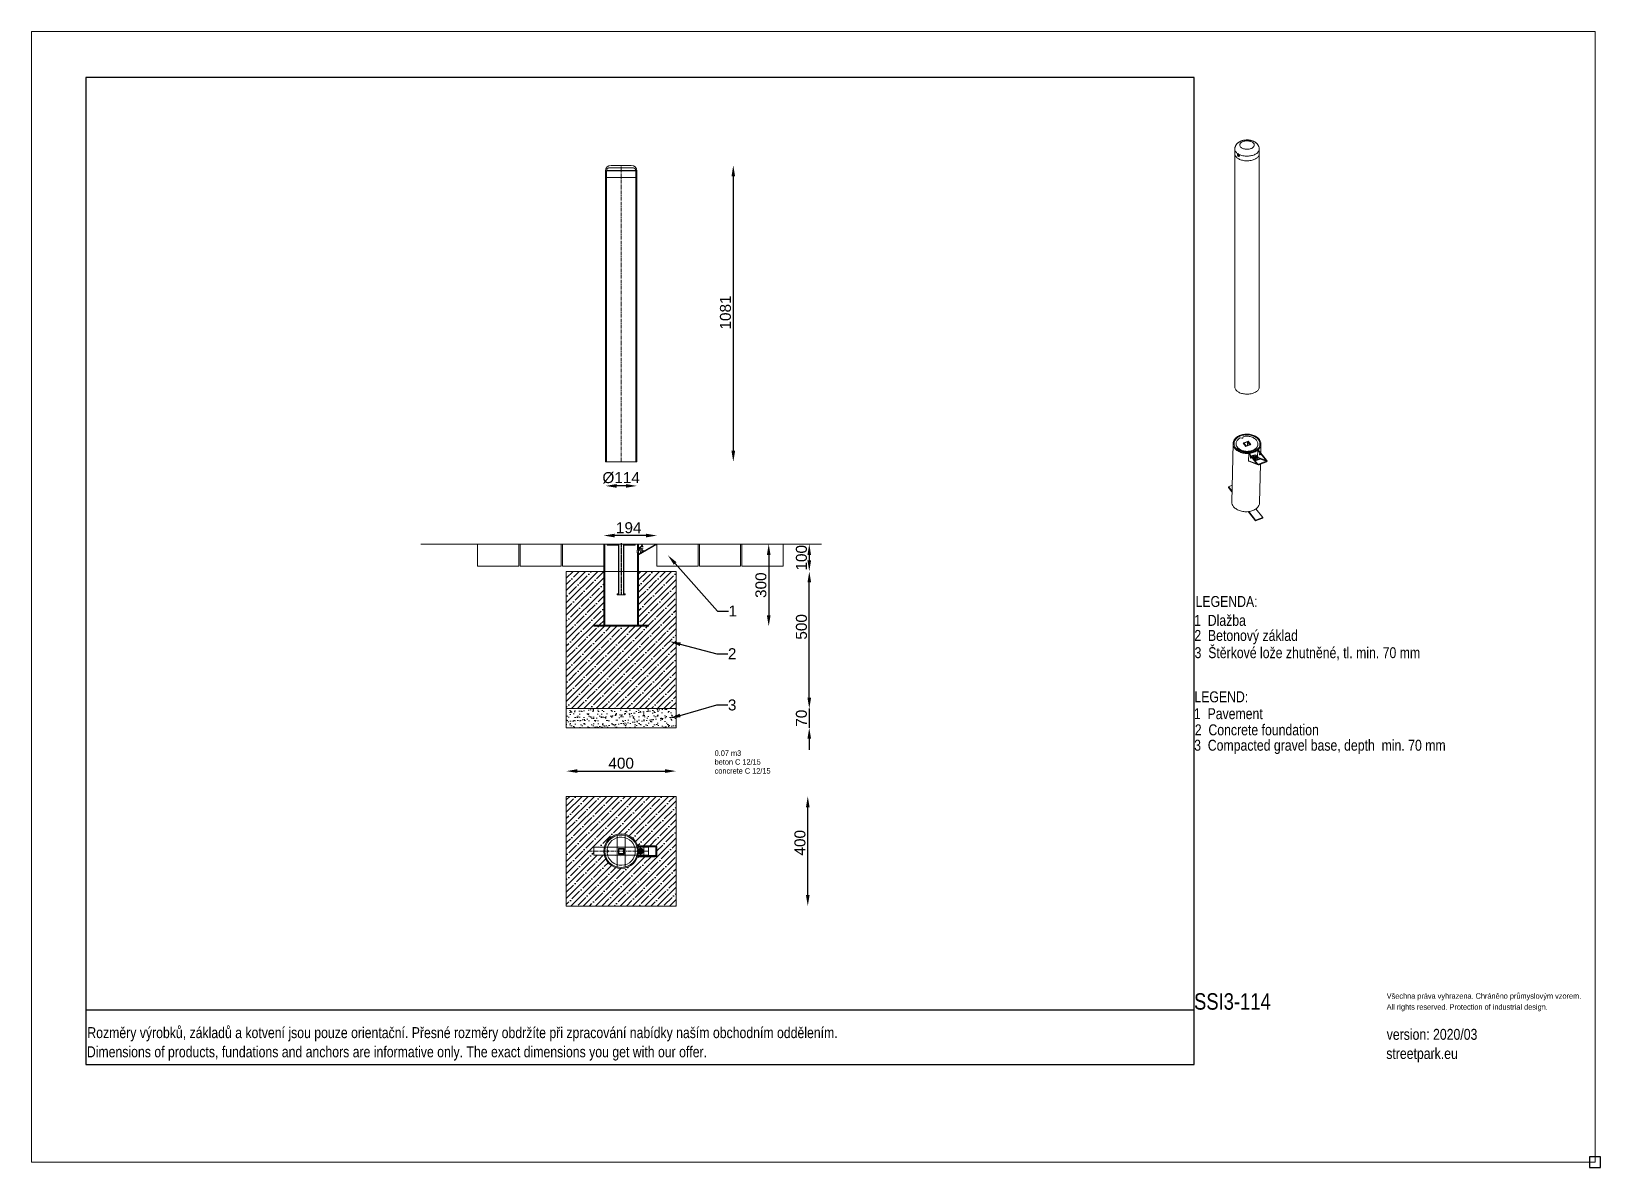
# Model space of a CAD drawing. Header units: millimetres. Extents: x 0 to 5720, y -20 to 4123.
import ezdxf
from ezdxf import colors
from ezdxf.entities.mleader import LeaderData, LeaderLine
from ezdxf.math import Vec2, Vec3

# ---------------------------------------------------------------- set-up
doc = ezdxf.new("R2010")
doc.units = ezdxf.units.MM
for name, pattern in [('CENTER2', [1.125, 0.75, -0.125, 0.125, -0.125]), ('CENTERX2', [20.32, 12.7, -2.54, 2.54, -2.54]), ('HIDDEN', [1.905, 1.27, -0.635]), ('INCONTINUOUS', [200000.001, 200000, -0.001])]:
    doc.linetypes.add(name, pattern=pattern)
for name, color, linetype in [('FORMAT', 7, 'Continuous'), ('KOTY', 3, 'INCONTINUOUS'), ('OBRYSOVA', 7, 'Continuous'), ('POSTAVY ATD', 8, 'Continuous'), ('SRAFY', 30, 'Continuous'), ('TABULKA', 9, 'Continuous')]:
    doc.layers.add(name, color=color, linetype=linetype)
doc.layers.add('Nekreslit', color=6, linetype='Continuous', plot=False)
doc.styles.add('SEACAD_Arial', font='arial.ttf', dxfattribs={"width": 0.8})
doc.styles.get("Standard").update_dxf_attribs({"font": 'arial.ttf'})
doc.dimstyles.new('PROFI_CSN', dxfattribs={"dimscale": 0, "dimtxt": 3.5, "dimasz": 3, "dimexe": 1, "dimexo": 0, "dimgap": 1.5, "dimtad": 1, "dimlfac": -1, "dimdsep": 46, "dimtxsty": 'Standard', "dimcen": 0, "dimdle": 1, "dimclrd": 256, "dimclre": 256, "dimclrt": 256, "dimadec": 0, "dimazin": 0, "dimtfac": 0.6, "dimtmove": 0, "dimatfit": 1, "dimfxl": 1, "dimtolj": 1, "dimarcsym": 0})

msp = doc.modelspace()

# ---------------------------------------------------------------- texts
at = {"style": 'SEACAD_Arial', "width": 0.8}
for s, height, p in [('LEGENDA:', 40, (4243.6, 2024.4)), ('1  Dlažba', 40, (4238.2, 1955.5)), ('2  Betonový základ', 40, (4239, 1900.5)), ('3  Štěrkové lože zhutněné, tl. min. 70 mm', 40, (4239.9, 1837.7)), ('LEGEND:', 40, (4239.2, 1676.7)), ('1  Pavement', 40, (4237.5, 1615.3)), ('2  Concrete foundation', 40, (4240.7, 1556.3)), ('0.07 m3', 20, (2490.4, 1481.4)), ('3  Compacted gravel base, depth  min. 70 mm', 40, (4238.4, 1500.2)), ('concrete C 12/15', 20, (2490.4, 1416.6)), ('beton C 12/15', 20, (2490.4, 1449.2)), ('SSI3-114 ', 60, (4238, 555.8)), ('Všechna práva vyhrazena. Chráněno průmyslovým vzorem.', 20, (4940.3, 595.8)), ('All rights reserved. Protection of industrial design.', 20, (4940.3, 555.8)), ('Rozměry výrobků, základů a kotvení jsou pouze orientační. Přesné rozměry obdržíte při zpracování nabídky naším obchodním oddělením.', 39.9982, (203.5, 452.1)), ('version: 2020/03', 40, (4940.3, 445.9)), ('Dimensions of products, fundations and anchors are informative only. The exact dimensions you get with our offer.', 39.9982, (201.8, 382.2)), ('streetpark.eu', 40, (4938.7, 376.1))]:
    msp.add_text(s, height=height, dxfattribs=at).set_placement(p)

# ---------------------------------------------------------------- blocks, each defined once
blk = doc.blocks.new('*D51')
at = {"layer": 'DEFPOINTS', "color": 0, "transparency": 16777216}
for p in [(1949.6, 1583.7), (2349.6, 1583.7), (2349.6, 1425.9)]:
    blk.add_point(p, dxfattribs=at)
at = {"layer": 'KOTY', "color": 7, "lineweight": -2, "transparency": 16777216}
blk.add_line((1989.6, 1425.9), (2309.6, 1425.9), dxfattribs=at)
at = {"layer": 'KOTY', "color": 7, "transparency": 16777216}
for points in [[(1989.6, 1432.6), (1989.6, 1419.3), (1949.6, 1425.9)], [(2309.6, 1432.6), (2309.6, 1419.3), (2349.6, 1425.9)]]:
    blk.add_solid(points, dxfattribs=at)
at = {"layer": 'KOTY', "color": 7, "lineweight": 15, "transparency": 16777216, "insert": (2149.6, 1454.4), "char_height": 40, "attachment_point": 5}
blk.add_mtext('\\A1;400', dxfattribs=at)
blk = doc.blocks.new('*D52')
at = {"layer": 'DEFPOINTS', "color": 0, "transparency": 16777216}
for p in [(2349.6, 2153.7), (2835.4, 2153.7), (2349.6, 1653.7)]:
    blk.add_point(p, dxfattribs=at)
at = {"layer": 'KOTY', "color": 7, "lineweight": -2, "transparency": 16777216}
blk.add_line((2835.4, 1693.7), (2835.4, 2113.7), dxfattribs=at)
at = {"layer": 'KOTY', "color": 7, "transparency": 16777216}
for points in [[(2828.7, 2113.7), (2842, 2113.7), (2835.4, 2153.7)], [(2828.7, 1693.7), (2842, 1693.7), (2835.4, 1653.7)]]:
    blk.add_solid(points, dxfattribs=at)
at = {"layer": 'KOTY', "color": 7, "lineweight": 15, "transparency": 16777216, "insert": (2806.9, 1951.8), "char_height": 40, "attachment_point": 5, "rotation": 90}
blk.add_mtext('\\A1;500', dxfattribs=at)
blk = doc.blocks.new('*D53')
at = {"layer": 'DEFPOINTS', "color": 0, "transparency": 16777216}
for p in [(2349.6, 1653.7), (2349.6, 1583.7), (2835.3, 1583.7)]:
    blk.add_point(p, dxfattribs=at)
at = {"layer": 'KOTY', "color": 7, "lineweight": -2, "transparency": 16777216}
for p, q in [((2835.3, 1693.7), (2835.3, 1733.7)), ((2835.3, 1653.7), (2835.3, 1583.7)), ((2835.3, 1543.7), (2835.3, 1503.7))]:
    blk.add_line(p, q, dxfattribs=at)
at = {"layer": 'KOTY', "color": 7, "transparency": 16777216}
for points in [[(2828.6, 1693.7), (2841.9, 1693.7), (2835.3, 1653.7)], [(2828.6, 1543.7), (2841.9, 1543.7), (2835.3, 1583.7)]]:
    blk.add_solid(points, dxfattribs=at)
at = {"layer": 'KOTY', "color": 7, "lineweight": 15, "transparency": 16777216, "insert": (2806.8, 1618.7), "char_height": 40, "attachment_point": 5, "rotation": 90}
blk.add_mtext('\\A1;70', dxfattribs=at)
blk = doc.blocks.new('*D54')
at = {"layer": 'DEFPOINTS', "color": 0, "transparency": 16777216}
for p in [(2149.6, 3634.8), (2206.6, 2553.8), (2558.3, 2553.8)]:
    blk.add_point(p, dxfattribs=at)
at = {"layer": 'KOTY', "color": 7, "lineweight": -2, "transparency": 16777216}
blk.add_line((2558.3, 3594.8), (2558.3, 2593.8), dxfattribs=at)
at = {"layer": 'KOTY', "color": 7, "transparency": 16777216}
for points in [[(2551.7, 3594.8), (2565, 3594.8), (2558.3, 3634.8)], [(2551.7, 2593.8), (2565, 2593.8), (2558.3, 2553.8)]]:
    blk.add_solid(points, dxfattribs=at)
at = {"layer": 'KOTY', "color": 7, "lineweight": 15, "transparency": 16777216, "insert": (2529.9, 3098.2), "char_height": 40, "attachment_point": 5, "rotation": 90}
blk.add_mtext('\\A1;1081', dxfattribs=at)
blk = doc.blocks.new('*D55')
at = {"layer": 'DEFPOINTS', "color": 0, "transparency": 16777216}
for p in [(2086.1, 2284.8), (2086.1, 2253.8), (2279.8, 2253.8)]:
    blk.add_point(p, dxfattribs=at)
at = {"layer": 'KOTY', "color": 7, "lineweight": -2, "transparency": 16777216}
blk.add_line((2239.8, 2284.8), (2126.1, 2284.8), dxfattribs=at)
at = {"layer": 'KOTY', "color": 7, "transparency": 16777216}
for points in [[(2126.1, 2291.5), (2126.1, 2278.1), (2086.1, 2284.8)], [(2239.8, 2291.5), (2239.8, 2278.1), (2279.8, 2284.8)]]:
    blk.add_solid(points, dxfattribs=at)
at = {"layer": 'KOTY', "color": 7, "lineweight": 15, "transparency": 16777216, "insert": (2177, 2313.2), "char_height": 40, "attachment_point": 5}
blk.add_mtext('\\A1;194', dxfattribs=at)
blk = doc.blocks.new('*D56')
at = {"layer": 'DEFPOINTS', "color": 0, "transparency": 16777216}
for p in [(2349.6, 1333.7), (2829.9, 1333.7), (2349.6, 933.7)]:
    blk.add_point(p, dxfattribs=at)
at = {"layer": 'KOTY', "color": 7, "lineweight": -2, "transparency": 16777216}
blk.add_line((2829.9, 973.7), (2829.9, 1293.7), dxfattribs=at)
at = {"layer": 'KOTY', "color": 7, "transparency": 16777216}
for points in [[(2823.2, 1293.7), (2836.5, 1293.7), (2829.9, 1333.7)], [(2823.2, 973.7), (2836.5, 973.7), (2829.9, 933.7)]]:
    blk.add_solid(points, dxfattribs=at)
at = {"layer": 'KOTY', "color": 7, "lineweight": 15, "transparency": 16777216, "insert": (2801.4, 1164.5), "char_height": 40, "attachment_point": 5, "rotation": 90}
blk.add_mtext('\\A1;400', dxfattribs=at)
blk = doc.blocks.new('SW_CENTERMARKSYMBOL_0')
at = {"layer": 'FORMAT', "color": 0}
for p, q in [((-1.7, 0), (-1.8, 0)), ((0, 0), (-0.8, 0)), ((0, 1.7), (0, 1.8)), ((0, 0), (0, 0.8)), ((0, 0), (0, -0.8)), ((0, 0), (0.8, 0)), ((1.7, 0), (1.8, 0)), ((0, -1.7), (0, -1.8))]:
    blk.add_line(p, q, dxfattribs=at)
blk = doc.blocks.new('*U50')
at = {"color": 0, "linetype": 'CENTER2', "transparency": 16777216}
blk.add_line((0, 159.9), (0, -27.9), dxfattribs=at)
blk = doc.blocks.new('*D57')
at = {"layer": 'DEFPOINTS', "color": 0, "transparency": 16777216}
for p in [(2280.5, 2253.7), (2349.6, 2154), (2835.3, 2154)]:
    blk.add_point(p, dxfattribs=at)
at = {"layer": 'KOTY', "color": 7, "lineweight": -2, "transparency": 16777216}
blk.add_line((2835.3, 2213.7), (2835.3, 2194), dxfattribs=at)
at = {"layer": 'KOTY', "color": 7, "transparency": 16777216}
for points in [[(2828.6, 2213.7), (2841.9, 2213.7), (2835.3, 2253.7)], [(2828.6, 2194), (2841.9, 2194), (2835.3, 2154)]]:
    blk.add_solid(points, dxfattribs=at)
at = {"layer": 'KOTY', "color": 7, "lineweight": 15, "transparency": 16777216, "insert": (2806.8, 2203.8), "char_height": 40, "attachment_point": 5, "rotation": 90}
blk.add_mtext('\\A1;100', dxfattribs=at)
blk = doc.blocks.new('*D58')
at = {"layer": 'DEFPOINTS', "color": 0, "transparency": 16777216}
for p in [(2092.6, 2553.8), (2206.6, 2553.8), (2092.6, 2465.8)]:
    blk.add_point(p, dxfattribs=at)
at = {"layer": 'KOTY', "color": 7, "lineweight": -2, "transparency": 16777216}
blk.add_line((2166.6, 2465.8), (2132.6, 2465.8), dxfattribs=at)
at = {"layer": 'KOTY', "color": 7, "transparency": 16777216}
for points in [[(2132.6, 2472.5), (2132.6, 2459.2), (2092.6, 2465.8)], [(2166.6, 2472.5), (2166.6, 2459.2), (2206.6, 2465.8)]]:
    blk.add_solid(points, dxfattribs=at)
at = {"layer": 'KOTY', "color": 7, "lineweight": 15, "transparency": 16777216, "insert": (2149.6, 2495.4), "char_height": 40, "width": 80.685, "attachment_point": 5}
blk.add_mtext('\\A1;Ø114', dxfattribs=at)
blk = doc.blocks.new('*D59')
at = {"layer": 'DEFPOINTS', "color": 0, "transparency": 16777216}
for p in [(2149.6, 2253.8), (2249.6, 1953.8), (2687.5, 1953.8)]:
    blk.add_point(p, dxfattribs=at)
at = {"layer": 'KOTY', "color": 7, "lineweight": -2, "transparency": 16777216}
blk.add_line((2687.5, 2213.8), (2687.5, 1993.8), dxfattribs=at)
at = {"layer": 'KOTY', "color": 7, "transparency": 16777216}
for points in [[(2680.8, 2213.8), (2694.2, 2213.8), (2687.5, 2253.8)], [(2680.8, 1993.8), (2694.2, 1993.8), (2687.5, 1953.8)]]:
    blk.add_solid(points, dxfattribs=at)
at = {"layer": 'KOTY', "color": 7, "lineweight": 15, "transparency": 16777216, "insert": (2659.1, 2103.8), "char_height": 40, "attachment_point": 5, "rotation": 90}
blk.add_mtext('\\A1;300', dxfattribs=at)

# ---------------------------------------------------------------- dimensions: what is measured, and where the dimension line sits
at = {"layer": 'KOTY', "lineweight": 15}
dim = msp.add_linear_dim(base=(2558.3, 2553.8), p1=(2149.6, 3634.8), p2=(2206.6, 2553.8), angle=90, text='1081', dimstyle='PROFI_CSN', override={"dimscale": 1, "dimtxt": 40, "dimasz": 40, "dimgap": 8, "dimdec": 0, "dimlfac": 1, "dimse1": 1, "dimse2": 1, "dimclrd": 7, "dimclre": 3, "dimclrt": 7, "dimtdec": 0}, dxfattribs=at)
dim.commit()
dim.dimension.update_dxf_attribs({"geometry": '*D54', "text_midpoint": (2558.3, 3098.2), "dimtype": 160})
dim = msp.add_linear_dim(base=(2092.6, 2465.8), p1=(2206.6, 2553.8), p2=(2092.6, 2553.8), text='Ø114', dimstyle='PROFI_CSN', override={"dimscale": 1, "dimtxt": 40, "dimasz": 40, "dimgap": 8, "dimdec": 0, "dimlfac": 1, "dimse1": 1, "dimse2": 1, "dimclrd": 7, "dimclre": 3, "dimclrt": 7, "dimtdec": 0}, dxfattribs=at)
dim.commit()
dim.dimension.update_dxf_attribs({"geometry": '*D58', "text_midpoint": (2149.6, 2465.8), "dimtype": 160})
for base, p1, p2, picture, middle in [((2086.1, 2284.8), (2279.8, 2253.8), (2086.1, 2253.8), '*D55', (2177, 2284.8)), ((2349.6, 1425.9), (1949.6, 1583.7), (2349.6, 1583.7), '*D51', (2149.6, 1425.9))]:
    dim = msp.add_linear_dim(base=base, p1=p1, p2=p2, dimstyle='PROFI_CSN', override={"dimscale": 1, "dimtxt": 40, "dimasz": 40, "dimgap": 8, "dimdec": 0, "dimlfac": 1, "dimse1": 1, "dimse2": 1, "dimclrd": 7, "dimclre": 3, "dimclrt": 7, "dimtdec": 0}, dxfattribs=at)
    dim.commit()
    dim.dimension.update_dxf_attribs({"geometry": picture, "text_midpoint": middle, "dimtype": 160})
for base, p1, p2, angle, picture, middle in [((2687.5, 1953.8), (2149.6, 2253.8), (2249.6, 1953.8), 90, '*D59', (2687.5, 2103.8)), ((2835.3, 2154), (2280.5, 2253.7), (2349.6, 2154), 90, '*D57', (2835.3, 2203.8)), ((2835.4, 2153.7), (2349.6, 1653.7), (2349.6, 2153.7), 270, '*D52', (2835.4, 1951.8)), ((2835.3, 1583.7), (2349.6, 1653.7), (2349.6, 1583.7), 90, '*D53', (2835.3, 1618.7)), ((2829.9, 1333.7), (2349.6, 933.7), (2349.6, 1333.7), 270, '*D56', (2829.9, 1164.5))]:
    dim = msp.add_linear_dim(base=base, p1=p1, p2=p2, angle=angle, dimstyle='PROFI_CSN', override={"dimscale": 1, "dimtxt": 40, "dimasz": 40, "dimgap": 8, "dimdec": 0, "dimlfac": 1, "dimse1": 1, "dimse2": 1, "dimclrd": 7, "dimclre": 3, "dimclrt": 7, "dimtdec": 0}, dxfattribs=at)
    dim.commit()
    dim.dimension.update_dxf_attribs({"geometry": picture, "text_midpoint": middle, "dimtype": 160})

# ---------------------------------------------------------------- hatches: boundary and pattern name
at = {"transparency": 33554508}
h = msp.add_hatch(dxfattribs=at)
h.set_pattern_fill('ANSI35', color=9, scale=5)
h.paths.add_polyline_path([(2349.6, 2154), (2213.1, 2154), (2213.1, 1957.8), (2249.6, 1957.8), (2249.6, 1953.8), (2049.6, 1953.8), (2049.6, 1957.8), (2086.1, 1957.8), (2086.1, 2154), (1949.6, 2154), (1949.6, 1653.7), (2349.6, 1653.7)])
h.paths.add_polyline_path([(2349.6, 1333.7), (1949.6, 1333.7), (1949.6, 933.7), (2349.6, 933.7)])
edge = h.paths.add_edge_path(flags=16)
edge.add_line((2209.9, 1153.7), (2271.9, 1153.7))
edge.add_ellipse((2271.9, 1149.7), major_axis=(-7.92, 0), ratio=0.505172, start_angle=180, end_angle=270, ccw=False)
edge.add_line((2279.8, 1152), (2279.8, 1115.4))
edge.add_ellipse((2271.9, 1117.7), major_axis=(7.92, 0), ratio=0.505172, start_angle=270, end_angle=360, ccw=False)
edge.add_line((2271.9, 1113.7), (2209.9, 1113.7))
edge.add_arc((2149.6, 1133.7), 63.5, 193.6636, 341.6416, ccw=False)
edge.add_line((2087.9, 1118.7), (2049.6, 1118.7))
edge.add_line((2049.6, 1118.7), (2049.6, 1148.7))
edge.add_line((2049.6, 1148.7), (2087.9, 1148.7))
edge.add_arc((2149.6, 1133.7), 63.5, 18.3584, 166.3364, ccw=False)
h.paths.add_polyline_path([(2275.8, 1149.7), (2249.6, 1149.7), (2249.6, 1117.7), (2275.8, 1117.7)], flags=0)
h.paths.add_polyline_path([(2275.8, 1149.7), (2232.6, 1149.7), (2232.6, 1148.7), (2249.6, 1148.7)], flags=0)
edge = h.paths.add_edge_path(flags=0)
edge.add_arc((2149.9, 1133.6), 63.2, 343.3575, 343.5743, ccw=False)
edge.add_line((2210.5, 1115.5), (2210.5, 1115.4))
edge.add_spline(control_points=[(2210.7, 1116.2), (2210.8, 1116.3), (2210.8, 1116.6), (2211, 1117.1), (2211.1, 1117.5), (2211.1, 1117.7)], knot_values=[0, 0, 0, 0, 0.280542, 0.640715, 1, 1, 1, 1], degree=3, periodic=0)
edge.add_line((2210.6, 1115.7), (2210.6, 1115.7))
edge = h.paths.add_edge_path(flags=0)
edge.add_line((2207.2, 1148.7), (2210.7, 1148.7))
edge.add_ellipse((2210.7, 1149.7), major_axis=(0, 2), ratio=0.006909, start_angle=307.926, end_angle=360)
edge.add_line((2210.7, 1151.7), (2210.5, 1151.7))
edge.add_arc((2149.9, 1133.6), 63.2, 13.8256, 16.6425, ccw=False)
edge.add_line((2211.3, 1148.7), (2218.7, 1148.7))
edge.add_line((2218.7, 1148.7), (2231.6, 1148.7))
edge.add_line((2231.6, 1148.7), (2231.6, 1118.7))
edge.add_line((2231.6, 1118.7), (2249.6, 1118.7))
edge.add_line((2249.6, 1118.7), (2275.8, 1117.7))
edge.add_line((2275.8, 1117.7), (2210.8, 1117.7))
edge.add_ellipse((2210.7, 1117.7), major_axis=(0, 4), ratio=0.006909, start_angle=180, end_angle=249.419)
edge.add_arc((2149.9, 1133.6), 63.2, 344.1344, 346.3883)
edge.add_line((2211.4, 1118.7), (2207.2, 1118.7))
edge.add_arc((2149.6, 1133.7), 59.5, 180, 345.3981, ccw=False)
edge.add_arc((2149.6, 1133.7), 59.5, 14.6019, 180, ccw=False)
h.paths.add_polyline_path([(2134.6, 1183), (2134.6, 1190.8, -0.129242), (2164.6, 1190.8), (2164.6, 1183, -0.33088), (2201.1, 1133.5), (2213.1, 1133.5), (2213.1, 1135.4, 0.012615), (2213, 1138.6), (2213.1, 1138.6), (2218.7, 1145), (2218.7, 1148.7), (2219.7, 1148.7), (2219.7, 1143.5), (2224.3, 1143.5), (2228.6, 1138.6), (2228.6, 1128.8), (2224.3, 1123.9), (2219.7, 1123.9), (2219.7, 1118.7), (2218.7, 1118.7), (2218.7, 1122.4), (2213.1, 1128.8), (2213.1, 1133.5), (2201.1, 1133.5, -0.329265), (2164.6, 1084.4), (2164.6, 1076.6, -0.129242), (2134.6, 1076.6), (2134.6, 1084.4, -0.304251), (2098.4, 1128.9), (2102.6, 1132.1, 0.492401), (2102.6, 1135.3), (2098.4, 1138.5, -0.304251)], flags=0)
h.paths.add_polyline_path([(2164.6, 1148.7), (2164.6, 1118.7), (2134.6, 1118.7), (2134.6, 1148.7)], flags=0)
h.paths.add_polyline_path([(2139.3, 1144), (2159.9, 1144), (2159.9, 1123.4), (2139.3, 1123.4)], flags=0)
h.paths.add_polyline_path([(2157.6, 1141.7), (2157.6, 1125.7), (2141.6, 1125.7), (2141.6, 1141.7)], flags=0)
h.paths.add_polyline_path([(2221.6, 1128.7), (2220.9, 1127.8), (2221.7, 1126.9), (2221.7, 1128.7)], flags=0)
h.paths.add_polyline_path([(2218.7, 1128.8), (2218.7, 1128.6), (2218.8, 1128.8)], flags=0)
h.paths.add_polyline_path([(2221.6, 1138.7), (2225.6, 1138.7), (2227.1, 1134.4), (2226.6, 1131.4), (2225.7, 1128.8), (2224.7, 1128.8), (2223.7, 1128.2), (2223.3, 1128.8), (2220, 1128.8), (2220, 1140.5)], flags=0)
at = {"linetype": 'Continuous', "lineweight": 0}
h = msp.add_hatch(dxfattribs=at)
h.set_pattern_fill('DIN 201 OCEL A OCELOVÁ LITINA', scale=3, style=0, pattern_type=2)
h.set_pattern_definition([(45, (1459.08, 1579.49), (-40.411, 40.411), []), (45, (1472.55, 1579.49), (-40.411, 40.411), []), (45, (1486.02, 1579.49), (-40.411, 40.411), []), (45, (1499.49, 1579.49), (-40.411, 40.411), [])])
h.paths.add_polyline_path([(2139.3, 2072.8), (2134.6, 2072.8), (2134.6, 2068.8), (2139.3, 2068.8)], flags=0)
at = {"layer": 'SRAFY', "lineweight": 15}
h = msp.add_hatch(dxfattribs=at)
h.set_pattern_fill('AR-SAND', color=9, scale=0.5, style=0)
h.paths.add_polyline_path([(2349.6, 1583.7), (2349.6, 1653.7), (1949.1, 1653.7), (1949.1, 1583.7)])

# ---------------------------------------------------------------- linework, layer by layer
at = {"color": 7, "linetype": 'Continuous', "lineweight": 15}
for p, q in [((4386.6, 3694.2), (4386.6, 3677)), ((4386.6, 3677), (4386.6, 2826.2)), ((4399.2, 3675.8), (4399.2, 3676.2)), ((4475.5, 3677), (4475.5, 3694.2)), ((4475.5, 2826.2), (4475.5, 3677)), ((2092.6, 3614.8), (2092.6, 3590.8)), ((2112.6, 3634.8), (2186.6, 3634.8)), ((2206.6, 3590.8), (2206.6, 3614.8)), ((2092.6, 3590.8), (2092.6, 2553.8)), ((2206.6, 3590.8), (2092.6, 3590.8)), ((2092.6, 3590.8), (2206.6, 3590.8)), ((2206.6, 2553.8), (2206.6, 3590.8)), ((4412.2, 2639.9), (4406.2, 2641.1)), ((4417.5, 2645.4), (4415.8, 2641.3)), ((4380.3, 2620.6), (4375.4, 2408.2)), ((4391.6, 2620.3), (4391.5, 2617.5)), ((4417, 2622.3), (4435, 2629.2)), ((4427.2, 2609.7), (4417, 2622.3)), ((4417.5, 2590.9), (4417.4, 2588.2)), ((4418.2, 2621.7), (4418.2, 2620.9)), ((4426.3, 2611.2), (4418.4, 2621)), ((4419.2, 2622.9), (4433.1, 2628.2)), ((4427.6, 2612.5), (4420.7, 2621.1)), ((4421, 2622), (4433.2, 2626.7)), ((4445.1, 2616.6), (4427.2, 2609.7)), ((4441.1, 2616.9), (4428.9, 2612.2)), ((4443, 2616), (4429.1, 2610.7)), ((4434.6, 2626.4), (4441.5, 2617.8)), ((4434.9, 2628.3), (4435, 2629.2)), ((4435, 2629.2), (4445.1, 2616.6)), ((4435.8, 2627.7), (4443.7, 2617.9)), ((4436.6, 2557.9), (4437.1, 2583.7)), ((4438.9, 2584.4), (4437.1, 2583.7)), ((4437.1, 2583.7), (4467.4, 2546.2)), ((4469.1, 2546.9), (4438.9, 2584.4)), ((4443.3, 2587.6), (4443.4, 2590.3)), ((4444, 2616.1), (4444, 2617.2)), ((4450.2, 2570.4), (4451.6, 2576.5)), ((4451.6, 2576.5), (4460.2, 2579.8)), ((4451.6, 2576.5), (4455.1, 2575.2)), ((4453.1, 2566.7), (4455.1, 2575.2)), ((4455.1, 2575.2), (4463.6, 2578.4)), ((4460.2, 2579.8), (4463.6, 2578.4)), ((4463.6, 2578.4), (4469.9, 2572.2)), ((4469.7, 2572.4), (4470.2, 2596.4)), ((4471.9, 2597.1), (4470.2, 2596.4)), ((4470.2, 2596.4), (4500.4, 2558.9)), ((4470.5, 2615.7), (4470.6, 2618.5)), ((4471.9, 2597.1), (4502.2, 2559.5)), ((4481.1, 2585.6), (4481.9, 2618.3)), ((2206.6, 2553.8), (2092.6, 2553.8)), ((4467.4, 2546.2), (4436.6, 2557.9)), ((4437.9, 2555.8), (4471.8, 2542.9)), ((4445, 2570.3), (4444.9, 2570.4)), ((4459.1, 2559.4), (4458.8, 2559.7)), ((4459, 2559.4), (4459.1, 2559.4)), ((4467.6, 2562.7), (4459.1, 2559.4)), ((4477.9, 2565.4), (4459.8, 2558.5)), ((4478.4, 2563.6), (4461, 2556.9)), ((4469.9, 2572.2), (4467.6, 2562.7)), ((4468.6, 2566.9), (4471.4, 2567.9)), ((4469.7, 2570.6), (4469.7, 2571.3)), ((4500.4, 2558.9), (4469.7, 2570.6)), ((4471.4, 2567.9), (4477.9, 2565.4)), ((4472.8, 2545.1), (4500.7, 2555.8)), ((4474.8, 2542.7), (4502.6, 2553.4)), ((4477, 2405.8), (4480.2, 2544.8)), ((4478.4, 2563.6), (4477.9, 2565.4)), ((4363.8, 2460.3), (4363.9, 2463.1)), ((4376.3, 2444.8), (4363.8, 2460.3)), ((4363.9, 2463.1), (4376.8, 2468.1)), ((4376.4, 2447.7), (4363.9, 2463.1)), ((4462.5, 2338), (4435, 2372)), ((4462.5, 2340.9), (4437.1, 2372.3)), ((4488.6, 2350.9), (4462.5, 2340.9)), ((4488.5, 2348), (4462.5, 2338)), ((4463.2, 2382.3), (4488.6, 2350.9)), ((4488.5, 2348), (4488.6, 2350.9)), ((4462.5, 2338), (4462.5, 2340.9)), ((2086.1, 2253.8), (2086.1, 1957.8)), ((2090.1, 2253.8), (2090.1, 1957.8)), ((2090.1, 2253.8), (2098.4, 2253.8)), ((2098.4, 2249.8), (2098.4, 2253.8)), ((2098.4, 2253.8), (2102.6, 2253.8)), ((2098.4, 2249.8), (2102.6, 2249.8)), ((2102.6, 2253.8), (2103.4, 2253.8)), ((2103.4, 2249.8), (2102.6, 2249.8)), ((2103.4, 2253.8), (2103.4, 2249.8)), ((2139.3, 2253.8), (2103.4, 2253.8)), ((2139.3, 2249.8), (2103.4, 2249.8)), ((2139.3, 2253.8), (2139.3, 2249.8)), ((2139.3, 2253.8), (2139.6, 2253.8)), ((2139.3, 2249.8), (2139.6, 2249.8)), ((2139.6, 2253.8), (2139.6, 2068.8)), ((2141.6, 2253.8), (2139.6, 2253.8)), ((2141.6, 2253.8), (2141.6, 2068.8)), ((2141.6, 2253.8), (2142.6, 2253.8)), ((2142.6, 2253.8), (2156.6, 2253.8)), ((2156.6, 2253.8), (2157.6, 2253.8)), ((2157.6, 2068.8), (2157.6, 2253.8)), ((2159.6, 2253.8), (2157.6, 2253.8)), ((2159.6, 2253.8), (2159.9, 2253.8)), ((2159.6, 2068.8), (2159.6, 2253.8)), ((2159.6, 2249.8), (2159.9, 2249.8)), ((2159.9, 2249.8), (2159.9, 2253.8)), ((2201.1, 2253.8), (2159.9, 2253.8)), ((2201.1, 2249.8), (2159.9, 2249.8)), ((2201.1, 2249.8), (2201.1, 2253.8)), ((2201.1, 2253.8), (2209.1, 2253.8)), ((2209.1, 2236.8), (2209.1, 2253.8)), ((2213.1, 2253.8), (2209.1, 2253.8)), ((2213.1, 2236.8), (2213.1, 2253.8)), ((2213.1, 2253.8), (2271.9, 2253.8)), ((2220, 2243.2), (2213.1, 2239.2)), ((2213.1, 2239.2), (2214.9, 2236.1)), ((2279.8, 2253.8), (2213.2, 2214.8)), ((2275.8, 2253.8), (2213.2, 2217.2)), ((2221.8, 2240.2), (2214.9, 2236.1)), ((2220, 2227.5), (2214.9, 2236.1)), ((2220, 2243.2), (2221.8, 2240.2)), ((2220, 2227.5), (2226.9, 2231.6)), ((2226.9, 2231.6), (2221.8, 2240.2)), ((2226.9, 2231.6), (2228.6, 2228.5)), ((2275.8, 2253.8), (2271.9, 2253.8)), ((2279.8, 2253.8), (2275.8, 2253.8)), ((2209.1, 1957.8), (2209.1, 2216.8)), ((2213.1, 2217.1), (2213.2, 2217.2)), ((2213.1, 1957.8), (2213.1, 2216.8)), ((2213.1, 2214.8), (2213.2, 2214.8)), ((2213.2, 2217.2), (2213.2, 2214.8)), ((2218.7, 2222.7), (2231.7, 2230.3)), ((2218.7, 2222.7), (2219.7, 2221)), ((2219.7, 2221), (2232.7, 2228.6)), ((2220, 2227.5), (2221.7, 2224.5)), ((2221.7, 2224.5), (2228.6, 2228.5)), ((2232.7, 2228.6), (2231.7, 2230.3)), ((2139.3, 2072.8), (2134.6, 2072.8)), ((2134.6, 2072.8), (2134.6, 2068.8)), ((2139.3, 2068.8), (2134.6, 2068.8)), ((2139.3, 2072.8), (2139.3, 2068.8)), ((2139.3, 2072.8), (2139.6, 2072.8)), ((2139.3, 2068.8), (2139.6, 2068.8)), ((2141.6, 2068.8), (2139.6, 2068.8)), ((2141.6, 2068.8), (2142.6, 2068.8)), ((2142.6, 2068.8), (2156.6, 2068.8)), ((2156.6, 2068.8), (2157.6, 2068.8)), ((2159.6, 2068.8), (2157.6, 2068.8)), ((2159.6, 2072.8), (2159.9, 2072.8)), ((2159.6, 2068.8), (2159.9, 2068.8)), ((2159.9, 2068.8), (2159.9, 2072.8)), ((2164.6, 2072.8), (2159.9, 2072.8)), ((2164.6, 2068.8), (2159.9, 2068.8)), ((2164.6, 2068.8), (2164.6, 2072.8)), ((2049.6, 1957.8), (2049.6, 1953.8)), ((2249.6, 1957.8), (2049.6, 1957.8)), ((2249.6, 1953.8), (2049.6, 1953.8)), ((2090.1, 1957.8), (2086.1, 1957.8)), ((2213.1, 1957.8), (2209.1, 1957.8)), ((2249.6, 1953.8), (2249.6, 1957.8)), ((2049.6, 1148.7), (2087.9, 1148.7)), ((2049.6, 1118.7), (2049.6, 1148.7)), ((2092, 1148.7), (2100.4, 1148.7)), ((2134.6, 1183), (2134.6, 1190.8)), ((2164.6, 1190.8), (2164.6, 1183)), ((2198.9, 1148.7), (2207.2, 1148.7)), ((2210.5, 1153.7), (2210.5, 1151.7)), ((2210.5, 1153.7), (2271.9, 1153.7)), ((2210.5, 1151.7), (2271.9, 1151.7)), ((2218.7, 1148.7), (2218.7, 1143.5)), ((2231.6, 1148.7), (2218.7, 1148.7)), ((2231.6, 1118.7), (2231.6, 1148.7)), ((2231.6, 1148.7), (2232.6, 1148.7)), ((2232.6, 1118.7), (2232.6, 1148.7)), ((2275.8, 1117.7), (2275.8, 1149.7)), ((2279.8, 1117.7), (2279.8, 1149.7)), ((2087.9, 1118.7), (2049.6, 1118.7)), ((2100.4, 1118.7), (2092, 1118.7)), ((2098.4, 1138.5), (2102.6, 1135.3)), ((2102.6, 1132.1), (2098.4, 1128.9)), ((2139.3, 1123.4), (2139.3, 1144)), ((2139.3, 1144), (2159.9, 1144)), ((2159.9, 1123.4), (2139.3, 1123.4)), ((2139.6, 1125.7), (2139.6, 1141.7)), ((2141.6, 1143.7), (2157.6, 1143.7)), ((2141.6, 1126.7), (2141.6, 1140.7)), ((2157.6, 1123.7), (2141.6, 1123.7)), ((2142.6, 1141.7), (2156.6, 1141.7)), ((2156.6, 1125.7), (2142.6, 1125.7)), ((2157.6, 1140.7), (2157.6, 1126.7)), ((2159.6, 1141.7), (2159.6, 1125.7)), ((2159.9, 1144), (2159.9, 1123.4)), ((2207.2, 1118.7), (2198.9, 1118.7)), ((2210.5, 1115.5), (2210.5, 1113.7)), ((2210.5, 1113.7), (2271.9, 1113.7)), ((2271.9, 1115.7), (2210.6, 1115.7)), ((2275.8, 1117.7), (2211.1, 1117.7)), ((2211.4, 1118.7), (2211.3, 1118.7)), ((2217.4, 1143.5), (2213.1, 1138.6)), ((2220, 1138.6), (2213.1, 1138.6)), ((2213.1, 1138.6), (2213.1, 1128.8)), ((2220, 1128.8), (2213.1, 1128.8)), ((2213.1, 1128.8), (2217.4, 1123.9)), ((2224.3, 1143.5), (2217.4, 1143.5)), ((2224.3, 1123.9), (2217.4, 1123.9)), ((2218.7, 1123.9), (2218.7, 1118.7)), ((2218.7, 1118.7), (2231.6, 1118.7)), ((2224.3, 1143.5), (2220, 1138.6)), ((2220, 1138.6), (2220, 1128.8)), ((2220, 1128.8), (2224.3, 1123.9)), ((2228.6, 1138.6), (2224.3, 1143.5)), ((2224.3, 1123.9), (2228.6, 1128.8)), ((2228.6, 1128.8), (2228.6, 1138.6)), ((2231.6, 1118.7), (2232.6, 1118.7)), ((2134.6, 1076.6), (2134.6, 1084.4)), ((2164.6, 1084.4), (2164.6, 1076.6))]:
    msp.add_line(p, q, dxfattribs=at)
at = {"color": 8, "linetype": 'Continuous', "lineweight": 15}
for p, q in [((2092.6, 3614.8), (2206.6, 3614.8)), ((4417.7, 2588.1), (4417.8, 2590.8)), ((4418.4, 2620.6), (4418.4, 2621)), ((4421, 2620.6), (4421, 2622)), ((4425.8, 2586.9), (4425.8, 2589.4)), ((4426.3, 2610.8), (4426.3, 2611.2)), ((4428.5, 2586.7), (4428.6, 2589.2)), ((4429.1, 2610.4), (4429.1, 2610.7)), ((4432.9, 2613.7), (4433.2, 2626.7)), ((4434.3, 2614.3), (4434.6, 2626.4)), ((4441.5, 2617.1), (4441.5, 2617.8)), ((4442.3, 2587.4), (4442.4, 2590.1)), ((4443, 2615.8), (4443, 2616)), ((4468.9, 2567.9), (4470.1, 2567.4)), ((4472.8, 2545.1), (4469.6, 2546.3)), ((4478.2, 2564.3), (4500.7, 2555.8)), ((2211.1, 1149.7), (2275.8, 1149.7))]:
    msp.add_line(p, q, dxfattribs=at)
at = {"color": 7, "linetype": 'HIDDEN', "lineweight": 0}
for p, q in [((2096.6, 3615.8), (2096.6, 3590.8)), ((2202.6, 3615.8), (2096.6, 3615.8)), ((2192.6, 3625.8), (2106.6, 3625.8)), ((2149.6, 3604.8), (2149.6, 3604.8)), ((2149.6, 3604.8), (2149.6, 3604.8)), ((2202.6, 3590.8), (2202.6, 3615.8)), ((2096.6, 3590.8), (2096.6, 2553.8)), ((2149.6, 3594.8), (2149.6, 3594.8)), ((2149.6, 3594.8), (2149.6, 3594.8)), ((2202.6, 2553.8), (2202.6, 3590.8)), ((2087.9, 1148.7), (2092, 1148.7)), ((2100.4, 1148.7), (2198.9, 1148.7)), ((2134.6, 1084.4), (2134.6, 1183)), ((2164.6, 1183), (2164.6, 1084.4)), ((2207.2, 1148.7), (2218.7, 1148.7)), ((2211.1, 1149.7), (2279.8, 1149.7)), ((2211.1, 1149.7), (2211.1, 1149.7)), ((2219.7, 1148.7), (2219.7, 1118.7)), ((2222.8, 1153.7), (2222.8, 1151.7)), ((2228.3, 1151.7), (2228.3, 1153.7)), ((2232.6, 1148.7), (2249.6, 1148.7)), ((2249.6, 1148.7), (2249.6, 1118.7)), ((2092, 1118.7), (2087.9, 1118.7)), ((2198.9, 1118.7), (2100.4, 1118.7)), ((2211.3, 1118.7), (2207.2, 1118.7)), ((2212.3, 1143.7), (2208.3, 1143.7)), ((2208.3, 1123.7), (2212.3, 1123.7)), ((2279.8, 1117.7), (2211.1, 1117.7)), ((2218.7, 1118.7), (2211.4, 1118.7)), ((2221.7, 1138.6), (2217.4, 1143.5)), ((2224.3, 1138.7), (2217.4, 1138.7)), ((2217.4, 1123.9), (2221.7, 1128.8)), ((2217.4, 1128.7), (2224.3, 1128.7)), ((2218.7, 1143.5), (2218.7, 1123.9)), ((2228.6, 1138.6), (2221.7, 1138.6)), ((2221.7, 1128.8), (2221.7, 1138.6)), ((2228.6, 1128.8), (2221.7, 1128.8)), ((2222.8, 1115.7), (2222.8, 1113.7)), ((2228.3, 1113.7), (2228.3, 1115.7)), ((2249.6, 1118.7), (2232.6, 1118.7))]:
    msp.add_line(p, q, dxfattribs=at)
at = {"color": 7, "linetype": 'CENTERX2', "lineweight": 0}
msp.add_line((2247.1, 1133.5), (2032.7, 1133.5), dxfattribs=at)
at = {"color": 7, "linetype": 'Continuous', "lineweight": 15, "flags": 128}
for points in [[(4412.4, 3719.7), (4410.3, 3718.4), (4408.6, 3716.9), (4407.1, 3715.3), (4406, 3713.7), (4405.2, 3712), (4404.7, 3710.2), (4404.6, 3708.4), (4404.9, 3706.7), (4405.5, 3704.9), (4406.5, 3703.2), (4407.8, 3701.6), (4409.4, 3700.1), (4411.3, 3698.7), (4413.5, 3697.5), (4415.9, 3696.4), (4418.5, 3695.4), (4421.3, 3694.7), (4424.2, 3694.1), (4427.2, 3693.8), (4430.3, 3693.6), (4433.4, 3693.7), (4436.4, 3693.9), (4439.4, 3694.4), (4442.3, 3695), (4445, 3695.9), (4447.5, 3696.9), (4449.8, 3698.1), (4451.8, 3699.4), (4453.6, 3700.9), (4455.1, 3702.4), (4456.2, 3704.1), (4457, 3705.8), (4457.4, 3707.5), (4457.5, 3709.3), (4457.3, 3711.1), (4456.6, 3712.8), (4455.7, 3714.5), (4454.4, 3716.1), (4452.8, 3717.6), (4450.8, 3719), (4448.7, 3720.3), (4446.3, 3721.4), (4443.6, 3722.3), (4440.8, 3723.1), (4437.9, 3723.6), (4434.9, 3724), (4431.9, 3724.1), (4428.8, 3724.1), (4425.7, 3723.8), (4422.8, 3723.4), (4419.9, 3722.7), (4417.2, 3721.9), (4414.7, 3720.9), (4412.4, 3719.7)], [(4462.5, 3658.9), (4459.6, 3657.3), (4456.4, 3655.9), (4453, 3654.7), (4449.5, 3653.7), (4445.8, 3652.8), (4441.9, 3652.2), (4438, 3651.7), (4434.1, 3651.4), (4430.1, 3651.4), (4426.1, 3651.5), (4422.2, 3651.9), (4418.3, 3652.5), (4414.5, 3653.2), (4410.9, 3654.2), (4407.4, 3655.3), (4404.2, 3656.6), (4401.1, 3658.1), (4398.3, 3659.7), (4395.7, 3661.5), (4393.4, 3663.4), (4391.5, 3665.4), (4389.8, 3667.5), (4388.5, 3669.7), (4387.5, 3671.9), (4386.9, 3674.2), (4386.6, 3676.5), (4386.6, 3677)], [(4386.6, 3677), (4386.6, 3676.5), (4386.9, 3674.2), (4387.5, 3671.9), (4388.5, 3669.7), (4389.8, 3667.5), (4391.5, 3665.4), (4393.4, 3663.4), (4395.7, 3661.5), (4398.3, 3659.7), (4401.1, 3658.1), (4404.2, 3656.6), (4407.4, 3655.3), (4410.9, 3654.2), (4414.5, 3653.2), (4418.3, 3652.5), (4422.2, 3651.9), (4426.1, 3651.5), (4430.1, 3651.4), (4434.1, 3651.4), (4438, 3651.7), (4441.9, 3652.2), (4445.8, 3652.8), (4449.5, 3653.7), (4453, 3654.7), (4456.4, 3655.9), (4459.6, 3657.3), (4462.5, 3658.9), (4465.2, 3660.6), (4467.6, 3662.4), (4469.7, 3664.4), (4471.6, 3666.4), (4473, 3668.6), (4474.2, 3670.8), (4475, 3673), (4475.4, 3675.3), (4475.5, 3677)], [(4475.5, 3677), (4475.4, 3675.3), (4475, 3673), (4474.2, 3670.8), (4473, 3668.6), (4471.6, 3666.4), (4469.7, 3664.4), (4467.6, 3662.4), (4465.2, 3660.6), (4462.5, 3658.9)], [(4462.5, 2808.1), (4459.6, 2806.5), (4456.4, 2805.1), (4453, 2803.9), (4449.5, 2802.8), (4445.8, 2802), (4441.9, 2801.3), (4438, 2800.9), (4434.1, 2800.6), (4430.1, 2800.5), (4426.1, 2800.7), (4422.2, 2801.1), (4418.3, 2801.6), (4414.5, 2802.4), (4410.9, 2803.3), (4407.4, 2804.5), (4404.2, 2805.8), (4401.1, 2807.3), (4398.3, 2808.9), (4395.7, 2810.7), (4393.4, 2812.5), (4391.5, 2814.5), (4389.8, 2816.6), (4388.5, 2818.8), (4387.5, 2821.1), (4386.9, 2823.3), (4386.6, 2825.6), (4386.6, 2826.2)], [(4475.5, 2826.2), (4475.4, 2824.5), (4475, 2822.2), (4474.2, 2819.9), (4473, 2817.7), (4471.6, 2815.6), (4469.7, 2813.5), (4467.6, 2811.6), (4465.2, 2809.8), (4462.5, 2808.1)], [(4386.9, 2602.5), (4385, 2605.2), (4383.3, 2607.9), (4382.1, 2610.8), (4381.1, 2613.7), (4380.5, 2616.6), (4380.3, 2619.6), (4380.4, 2622.5), (4380.9, 2625.5), (4381.7, 2628.4), (4382.9, 2631.2), (4384.4, 2633.9), (4386.3, 2636.6), (4388.4, 2639.1), (4390.9, 2641.5), (4393.6, 2643.8), (4396.6, 2645.8), (4399.8, 2647.7), (4403.3, 2649.4), (4407, 2650.8), (4410.8, 2652.1), (4414.7, 2653.1), (4418.8, 2653.9), (4423, 2654.5), (4427.2, 2654.8), (4431.5, 2654.8), (4435.7, 2654.6), (4439.9, 2654.2), (4444.1, 2653.5), (4448.2, 2652.6), (4452.1, 2651.4), (4455.9, 2650), (4459.5, 2648.4), (4462.9, 2646.6), (4466.1, 2644.6), (4469.1, 2642.5), (4471.8, 2640.1), (4474.2, 2637.7), (4476.3, 2635.1), (4478.1, 2632.3), (4479.5, 2629.5), (4480.6, 2626.7), (4481.4, 2623.8), (4481.8, 2620.8), (4481.9, 2617.8), (4481.6, 2614.9), (4480.9, 2612), (4479.9, 2609.1), (4478.6, 2606.3), (4476.9, 2603.6), (4474.9, 2601), (4472.6, 2598.5), (4470, 2596.2), (4467.1, 2594.1), (4464, 2592.1), (4460.6, 2590.3), (4457.1, 2588.7), (4453.3, 2587.4), (4449.4, 2586.2), (4445.4, 2585.3), (4441.3, 2584.7), (4437.1, 2584.3), (4432.8, 2584.1), (4428.6, 2584.1), (4424.3, 2584.5), (4420.1, 2585), (4416, 2585.8), (4412, 2586.9), (4408.2, 2588.2), (4404.4, 2589.6), (4400.9, 2591.3), (4397.6, 2593.2), (4394.5, 2595.3), (4391.7, 2597.6), (4389.2, 2600), (4386.9, 2602.5)], [(4390, 2603.7), (4388.2, 2606.3), (4386.6, 2609), (4385.4, 2611.7), (4384.5, 2614.5), (4384, 2617.4), (4383.9, 2620.3), (4384.1, 2623.1), (4384.7, 2625.9), (4385.6, 2628.7), (4386.9, 2631.4), (4388.5, 2634.1), (4390.4, 2636.6), (4392.6, 2638.9), (4395.2, 2641.2), (4398, 2643.2), (4401, 2645.1), (4404.3, 2646.8), (4407.8, 2648.3), (4411.5, 2649.6), (4415.3, 2650.6), (4419.2, 2651.4), (4423.2, 2651.9), (4427.3, 2652.2), (4431.4, 2652.3), (4435.6, 2652.1), (4439.6, 2651.7), (4443.6, 2651), (4447.6, 2650), (4451.4, 2648.9), (4455, 2647.5), (4458.4, 2645.9), (4461.7, 2644.1), (4464.7, 2642.1), (4467.5, 2639.9), (4469.9, 2637.6), (4472.1, 2635.2), (4474, 2632.6), (4475.6, 2629.9), (4476.8, 2627.2), (4477.6, 2624.4), (4478.1, 2621.5), (4478.3, 2618.6), (4478.1, 2615.8), (4477.5, 2612.9), (4476.6, 2610.2), (4475.3, 2607.4), (4473.7, 2604.8), (4471.8, 2602.3), (4469.5, 2599.9), (4467, 2597.7), (4464.2, 2595.6), (4461.1, 2593.8), (4457.9, 2592.1), (4454.4, 2590.6), (4450.7, 2589.3), (4446.9, 2588.3), (4442.9, 2587.5), (4438.9, 2586.9), (4434.8, 2586.6), (4430.7, 2586.6), (4426.6, 2586.8), (4422.5, 2587.2), (4418.5, 2587.9), (4414.6, 2588.8), (4410.8, 2590), (4407.2, 2591.4), (4403.7, 2593), (4400.5, 2594.8), (4397.5, 2596.8), (4394.7, 2598.9), (4392.2, 2601.3), (4390, 2603.7)], [(4417.5, 2645.4), (4421, 2646.2), (4424.7, 2646.7), (4428.4, 2646.9), (4432.1, 2646.9), (4435.9, 2646.7), (4439.5, 2646.2), (4443.1, 2645.5), (4446.6, 2644.5), (4450, 2643.4), (4453.2, 2642), (4456.2, 2640.4), (4458.9, 2638.6), (4461.5, 2636.7), (4463.7, 2634.6), (4465.7, 2632.3), (4467.3, 2630), (4468.6, 2627.5), (4469.6, 2625), (4470.3, 2622.5), (4470.6, 2619.9), (4470.5, 2617.3), (4470.1, 2614.7), (4469.3, 2612.2), (4468.2, 2609.7), (4466.8, 2607.3), (4465.1, 2605), (4463, 2602.9), (4460.7, 2600.9), (4458.1, 2599), (4455.2, 2597.4), (4452.2, 2595.9), (4448.9, 2594.7), (4445.5, 2593.7), (4442, 2592.9), (4438.4, 2592.3), (4434.7, 2592), (4430.9, 2591.9), (4427.2, 2592.1), (4423.5, 2592.5), (4419.9, 2593.2), (4416.4, 2594.1), (4413, 2595.2), (4409.7, 2596.6), (4406.7, 2598.1), (4403.9, 2599.8), (4401.3, 2601.7), (4399, 2603.8), (4397, 2606), (4395.2, 2608.3), (4393.8, 2610.8), (4392.8, 2613.3), (4392, 2615.8), (4391.6, 2618.4), (4391.6, 2621), (4391.9, 2623.6), (4392.6, 2626.1), (4393.6, 2628.6), (4395, 2631), (4396.7, 2633.3), (4398.6, 2635.5), (4400.9, 2637.5), (4403.5, 2639.4), (4406.2, 2641.1)], [(4470.5, 2615.7), (4470.4, 2614.4), (4470, 2611.8), (4469.3, 2609.3), (4468.2, 2606.8), (4466.7, 2604.4), (4465, 2602.2), (4462.9, 2600), (4460.6, 2598), (4458, 2596.2), (4455.2, 2594.5), (4452.1, 2593.1), (4448.9, 2591.8), (4445.5, 2590.8), (4441.9, 2590), (4438.3, 2589.5), (4434.6, 2589.1), (4430.9, 2589.1), (4427.1, 2589.3), (4423.4, 2589.7), (4419.8, 2590.3), (4416.3, 2591.2), (4412.9, 2592.3), (4409.7, 2593.7), (4406.6, 2595.2), (4403.8, 2597), (4401.2, 2598.9), (4398.9, 2600.9), (4396.9, 2603.1), (4395.2, 2605.5), (4393.8, 2607.9), (4392.7, 2610.4), (4392, 2612.9), (4391.6, 2615.5), (4391.5, 2617.5)], [(4418.4, 2621), (4418.3, 2621.3), (4418.2, 2621.5), (4418.2, 2621.8), (4418.3, 2622.1), (4418.4, 2622.3), (4418.6, 2622.5), (4418.9, 2622.7), (4419.2, 2622.9)], [(4420.7, 2621.1), (4420.6, 2621.2), (4420.5, 2621.3), (4420.5, 2621.5), (4420.6, 2621.6), (4420.6, 2621.7), (4420.8, 2621.8), (4420.9, 2621.9), (4421, 2622)], [(4441.5, 2617.8), (4441.6, 2617.7), (4441.6, 2617.6), (4441.6, 2617.4), (4441.6, 2617.3), (4441.5, 2617.2), (4441.4, 2617.1), (4441.3, 2617), (4441.1, 2616.9)], [(4443.7, 2617.9), (4443.9, 2617.6), (4444, 2617.4), (4444, 2617.1), (4443.9, 2616.8), (4443.8, 2616.6), (4443.6, 2616.3), (4443.3, 2616.1), (4443, 2616)], [(4478.1, 2579.3), (4478.5, 2579.3), (4478.8, 2579.6), (4478.8, 2580.3), (4478.7, 2581.1), (4478.4, 2582.1), (4478, 2583), (4477.5, 2583.7), (4477.1, 2584.2), (4476.6, 2584.4), (4476.3, 2584.2), (4476.1, 2583.7), (4476.1, 2583), (4476.3, 2582), (4476.7, 2581.1), (4477.1, 2580.2), (4477.6, 2579.6), (4478.1, 2579.3)], [(4445.6, 2568.7), (4445.3, 2569.7), (4444.9, 2570.5), (4444.4, 2571.2), (4443.9, 2571.7), (4443.5, 2571.7), (4443.2, 2571.5), (4443.1, 2570.9), (4443.1, 2570.1), (4443.4, 2569.1), (4443.7, 2568.2), (4444.2, 2567.4), (4444.7, 2566.8), (4445.2, 2566.6), (4445.5, 2566.7), (4445.7, 2567.1), (4445.8, 2567.8), (4445.6, 2568.7)], [(4445.7, 2568.5), (4445.3, 2569.3), (4445, 2570.3)], [(4460.4, 2564), (4459.2, 2564.4), (4458.2, 2565.1), (4457.5, 2566.1), (4457, 2567.3), (4456.9, 2568.6), (4457.1, 2570), (4457.6, 2571.2), (4458.4, 2572.3), (4459.4, 2573.1), (4460.6, 2573.7), (4461.8, 2573.8), (4463, 2573.7), (4464, 2573.1), (4464.9, 2572.3), (4465.5, 2571.2), (4465.9, 2569.9), (4465.8, 2568.5), (4465.5, 2567.2), (4464.8, 2566), (4463.9, 2565.1), (4462.8, 2564.4), (4461.6, 2564), (4460.4, 2564)], [(4477, 2405.8), (4477, 2405.4), (4476.7, 2402.4), (4476.1, 2399.5), (4475.1, 2396.6), (4473.7, 2393.9), (4472, 2391.2), (4470, 2388.6), (4467.7, 2386.1), (4465.1, 2383.8), (4462.3, 2381.6), (4459.1, 2379.7), (4455.8, 2377.9), (4452.2, 2376.3), (4448.5, 2374.9), (4444.6, 2373.8), (4440.5, 2372.9), (4436.4, 2372.2), (4432.2, 2371.8), (4428, 2371.6), (4423.7, 2371.7), (4419.5, 2372), (4415.3, 2372.6), (4411.2, 2373.4), (4407.2, 2374.4), (4403.3, 2375.7), (4399.6, 2377.2), (4396.1, 2378.9), (4392.8, 2380.8), (4389.7, 2382.9), (4386.9, 2385.1), (4384.3, 2387.5), (4382.1, 2390.1)], [(2222.1, 1131.3), (2222.4, 1130.4), (2222.9, 1129.6), (2223.4, 1129), (2224, 1128.7), (2224.6, 1128.7), (2225.2, 1129), (2225.8, 1129.6), (2226.2, 1130.4), (2226.6, 1131.4), (2226.8, 1132.5), (2226.9, 1133.7), (2226.8, 1134.9), (2226.6, 1136), (2226.2, 1137), (2225.7, 1137.8), (2225.2, 1138.4), (2224.6, 1138.7), (2224, 1138.7), (2223.4, 1138.4), (2222.9, 1137.8), (2222.4, 1137), (2222.1, 1136), (2221.9, 1134.9), (2221.8, 1133.7), (2221.9, 1132.5), (2222.1, 1131.3)]]:
    msp.add_lwpolyline(points, dxfattribs=at)
at = {"color": 8, "linetype": 'Continuous', "lineweight": 15, "flags": 128}
for points in [[(4399.7, 3676), (4397, 3677.7), (4394.5, 3679.6), (4392.4, 3681.5), (4390.6, 3683.6), (4389.1, 3685.7), (4388, 3687.9), (4387.2, 3690.2), (4386.7, 3692.5), (4386.6, 3694.2)], [(4475.5, 3694.2), (4475.5, 3693.6), (4475.3, 3691.3), (4474.6, 3689), (4473.7, 3686.8), (4472.3, 3684.6), (4470.7, 3682.5), (4468.7, 3680.5), (4466.4, 3678.6), (4463.9, 3676.9), (4461.1, 3675.2), (4458, 3673.8), (4454.7, 3672.5), (4451.3, 3671.3), (4447.6, 3670.4), (4443.9, 3669.6), (4440, 3669), (4436.1, 3668.7), (4432.1, 3668.5), (4428.1, 3668.6), (4424.1, 3668.8), (4420.2, 3669.3), (4416.4, 3670), (4412.7, 3670.8), (4409.1, 3671.9), (4405.8, 3673.1), (4402.6, 3674.5), (4399.7, 3676)]]:
    msp.add_lwpolyline(points, dxfattribs=at)
at = {"color": 7, "linetype": 'HIDDEN', "lineweight": 0, "flags": 128}
msp.add_lwpolyline([(2215.2, 1131.3), (2215.5, 1130.4), (2216, 1129.6), (2216.5, 1129), (2217.1, 1128.7), (2217.7, 1128.7), (2218.3, 1129), (2218.9, 1129.6), (2219.3, 1130.4), (2219.7, 1131.4), (2219.9, 1132.5), (2219.9, 1133.7), (2219.9, 1134.9), (2219.7, 1136), (2219.3, 1137), (2218.8, 1137.8), (2218.3, 1138.4), (2217.7, 1138.7), (2217.1, 1138.7), (2216.5, 1138.4), (2216, 1137.8), (2215.5, 1137), (2215.2, 1136), (2215, 1134.9), (2214.9, 1133.7), (2215, 1132.5), (2215.2, 1131.3)], dxfattribs=at)
at = {"color": 7, "linetype": 'Continuous', "lineweight": 15}
for centre, radius in [((2225.6, 2246.3), 2.75), ((2149.6, 1133.7), 63.5), ((2149.6, 1133.7), 59.5)]:
    msp.add_circle(centre, radius, dxfattribs=at)
for centre, radius, start, end in [((2112.6, 3614.8), 20, 90, 180), ((2186.6, 3614.8), 20, 0, 90), ((4413.1, 2643), 3.25, 253.5609, 328.3712), ((4428.1, 2613), 2.51, 224.7906, 292.1436), ((4428.5, 2613.4), 1.25, 224.7906, 292.1436), ((4434.1, 2625.9), 2.51, 44.7906, 112.1436), ((4433.7, 2625.5), 1.25, 44.7906, 112.1436), ((4485.1, 2584.7), 7.26, 192.9825, 208.9496), ((4457.2, 2570.5), 5.23, 278.9084, 39.4481), ((4402.9, 2407.9), 27.4, 179.5019, 220.6213), ((2149.6, 1133.7), 51.5, 185.3767, 174.6233), ((2149.6, 1133.7), 59, 75.2716, 104.7284), ((2149.9, 1133.6), 63.2, 1.6633, 10.7171), ((2101.3, 1133.7), 2, 307.5686, 52.4314), ((2141.6, 1141.7), 2, 90, 180), ((2141.6, 1125.7), 2, 180, 270), ((2142.6, 1140.7), 1, 90, 180), ((2142.6, 1126.7), 1, 180, 270), ((2156.6, 1140.7), 1, 0, 90), ((2156.6, 1126.7), 1, 270, 0), ((2157.6, 1141.7), 2, 0, 90), ((2157.6, 1125.7), 2, 270, 0), ((2149.9, 1133.6), 63.3, 343.3575, 343.5743), ((2149.9, 1133.6), 63.3, 345.4544, 358.3367), ((2149.6, 1133.7), 59, 255.2716, 284.7284)]:
    msp.add_arc(centre, radius, start, end, dxfattribs=at)
at = {"color": 7, "linetype": 'HIDDEN', "lineweight": 0}
for centre, radius, start, end in [((2106.6, 3615.8), 10, 90, 180), ((2192.6, 3615.8), 10, 0, 90), ((2149.9, 1133.6), 63.2, 10.7171, 14.7604), ((2149.9, 1133.6), 63.2, 358.3367, 1.6633)]:
    msp.add_arc(centre, radius, start, end, dxfattribs=at)
at = {"color": 7, "linetype": 'Continuous', "lineweight": 15}
for centre, major_axis, ratio, start_param, end_param in [((4440.1, 2559.2), (2.83, 3.06), 0.663249, 2.500895, 3.402131), ((4470.9, 2547.6), (4.67, -4.33), 0.543087, 4.451426, 6.022223), ((4468, 2569.9), (1.41, 1.53), 0.663249, 4.84518, 5.642488), ((4470.9, 2547.6), (2.34, -2.17), 0.543087, 4.451426, 6.022223), ((4498.7, 2558.2), (2.34, -2.17), 0.543087, 6.022223, 7.593019), ((4498.7, 2558.2), (4.67, -4.33), 0.543087, 6.022223, 7.593019), ((2149.6, 2226.8), (0, -10), 0.412748, 3.138234, 3.138445), ((2149.6, 2226.8), (0, -10), 0.412748, 0.003148, 0.003359), ((2210.7, 1149.7), (0, 2), 0.006909, 5.374322, 6.283185), ((2271.9, 1149.7), (-7.92, 0), 0.505172, 3.141593, 4.712389), ((2271.9, 1149.7), (-3.96, 0), 0.505172, 3.141593, 4.712389), ((2210.7, 1117.7), (0, 2), 0.006909, 3.141593, 3.891193), ((2271.9, 1117.7), (3.96, 0), 0.505172, 4.712389, 6.283185), ((2271.9, 1117.7), (7.92, 0), 0.505172, 4.712389, 6.283185)]:
    msp.add_ellipse(centre, major_axis=major_axis, ratio=ratio, start_param=start_param, end_param=end_param, dxfattribs=at)
at = {"color": 7, "linetype": 'HIDDEN', "lineweight": 0}
for centre, start_param, end_param in [((2210.7, 1149.7), 5.010478, 6.283185), ((2210.7, 1117.7), 3.141593, 4.353183)]:
    msp.add_ellipse(centre, major_axis=(0, 4), ratio=0.006909, start_param=start_param, end_param=end_param, dxfattribs=at)
at = {"color": 7, "linetype": 'Continuous', "lineweight": 15}
for points, knots in [([(4403.4, 3720.6), (4402.8, 3720.2), (4401.1, 3719.2), (4398.7, 3717.5), (4396.2, 3715.4), (4394.1, 3713.2), (4392.2, 3710.8), (4390.5, 3708.3), (4389.1, 3705.6), (4388, 3702.7), (4387.2, 3699.8), (4386.7, 3696.9), (4386.7, 3695.1), (4386.7, 3694.2)], [0, 0, 0, 0, 0.064373, 0.172738, 0.269212, 0.363267, 0.454947, 0.544491, 0.642057, 0.737253, 0.830201, 0.921331, 1, 1, 1, 1]), ([(4475.5, 3694.2), (4475.5, 3694.3), (4475.6, 3695.5), (4475.3, 3697.6), (4474.8, 3700.5), (4474, 3703.2), (4472.9, 3705.9), (4471.6, 3708.5), (4469.9, 3710.9), (4468, 3713.3), (4465.8, 3715.5), (4463.4, 3717.5), (4460.7, 3719.4), (4457.8, 3721.2), (4454.7, 3722.7), (4451.4, 3724.1), (4447.9, 3725.2), (4444.3, 3726.1), (4440.6, 3726.8), (4436.9, 3727.2), (4433.2, 3727.5), (4429.4, 3727.5), (4425.6, 3727.3), (4421.9, 3726.8), (4418.2, 3726.2), (4414.6, 3725.3), (4411, 3724.1), (4407.6, 3722.8), (4405.1, 3721.5), (4403.7, 3720.7), (4403.4, 3720.6)], [0, 0, 0, 0, 0.006191, 0.039718, 0.073027, 0.106275, 0.139637, 0.173297, 0.207442, 0.242257, 0.277908, 0.314512, 0.352102, 0.390597, 0.429799, 0.469438, 0.509215, 0.548927, 0.5885, 0.627931, 0.667266, 0.706576, 0.74595, 0.785453, 0.825179, 0.865217, 0.90564, 0.946477, 0.987685, 1, 1, 1, 1]), ([(4399.7, 3676), (4399.3, 3676.2), (4398.5, 3676.6), (4397.5, 3676.5), (4396.7, 3676), (4396.3, 3675), (4396.3, 3673.7), (4396.6, 3672.1), (4397.2, 3670.5), (4398.1, 3669.1), (4399.2, 3668.1), (4400.5, 3667.4), (4401.6, 3667.4), (4402.6, 3667.8), (4403.2, 3668.7), (4403.5, 3670), (4403.2, 3671.5), (4402.6, 3673), (4401.6, 3674.4), (4400.6, 3675.4), (4399.9, 3675.9), (4399.7, 3676)], [0, 0, 0, 0, 0.053458, 0.106908, 0.160568, 0.214371, 0.267944, 0.321272, 0.374724, 0.428472, 0.482231, 0.535698, 0.589027, 0.642582, 0.696381, 0.750059, 0.803438, 0.856806, 0.910468, 0.964271, 1, 1, 1, 1]), ([(4403.2, 3669.2), (4402.8, 3669.3), (4402.1, 3669.7), (4401, 3670.8), (4400, 3672.2), (4399.4, 3673.8), (4399.2, 3675), (4399.2, 3675.6), (4399.2, 3675.8)], [0, 0, 0, 0, 0.1820831, 0.3696948, 0.5578143, 0.7471839, 0.936617, 1, 1, 1, 1]), ([(4449.1, 2571.7), (4449.2, 2571.8), (4449.6, 2572.2), (4450.2, 2572.8), (4450.8, 2573.2), (4450.9, 2573.3)], [0, 0, 0, 0, 0.131754, 0.806566, 1, 1, 1, 1]), ([(4461.7, 2573.1), (4461.7, 2573), (4461.6, 2572.5), (4461.2, 2571.4), (4460.5, 2570), (4459.6, 2568.7), (4458.6, 2567.4), (4457.8, 2566.6), (4457.4, 2566.3)], [0, 0, 0, 0, 0.037221, 0.228697, 0.425526, 0.620638, 0.821275, 1, 1, 1, 1]), ([(2209.1, 2236.8), (2209.1, 2236.8), (2209.1, 2236.7), (2209, 2236.2), (2208.9, 2235.4), (2208.8, 2234.4), (2208.6, 2233.2), (2208.5, 2231.8), (2208.4, 2230.3), (2208.3, 2228.7), (2208.3, 2227), (2208.3, 2225.3), (2208.4, 2223.7), (2208.5, 2222.1), (2208.6, 2220.7), (2208.7, 2219.5), (2208.9, 2218.5), (2209, 2217.6), (2209.1, 2217), (2209.1, 2216.8), (2209.1, 2216.8), (2209.1, 2216.8)], [0, 0, 0, 0, 0.069428, 0.12148, 0.175016, 0.227541, 0.281558, 0.334616, 0.389225, 0.442043, 0.496431, 0.548593, 0.602273, 0.654393, 0.70799, 0.760739, 0.814997, 0.868074, 0.922716, 0.999001, 1, 1, 1, 1]), ([(2213.1, 2236.8), (2213.1, 2236.8), (2213.1, 2236.7), (2213, 2236.2), (2212.9, 2235.4), (2212.8, 2234.4), (2212.7, 2233.2), (2212.5, 2231.8), (2212.4, 2230.3), (2212.4, 2228.6), (2212.3, 2227), (2212.4, 2225.3), (2212.4, 2223.7), (2212.5, 2222.1), (2212.6, 2220.7), (2212.8, 2219.5), (2212.9, 2218.4), (2213, 2217.6), (2213.1, 2217), (2213.1, 2216.8), (2213.1, 2216.8), (2213.1, 2216.8)], [0, 0, 0, 0, 0.070116, 0.122254, 0.175882, 0.228441, 0.282497, 0.335521, 0.390094, 0.442901, 0.497273, 0.549506, 0.603258, 0.65546, 0.709147, 0.761904, 0.816173, 0.86921, 0.923809, 0.998933, 1, 1, 1, 1]), ([(2211.1, 1117.7), (2211.1, 1117.5), (2211, 1117.1), (2210.8, 1116.6), (2210.8, 1116.3), (2210.7, 1116.2)], [0, 0, 0, 0, 0.359285, 0.719458, 1, 1, 1, 1])]:
    msp.add_open_spline(points, degree=3, knots=knots, dxfattribs=at)
at = {"layer": 'FORMAT', "linetype": 'CENTERX2', "lineweight": 0}
for p, q in [((2149.6, 2553.8), (2149.6, 3634.8)), ((2229.5, 2238.9), (2212.3, 2228.8))]:
    msp.add_line(p, q, dxfattribs=at)
at = {"layer": 'Nekreslit'}
msp.add_line((198, 555.8), (4238, 555.8), dxfattribs=at)
msp.add_lwpolyline([(198, 355.8), (4238, 355.8), (4238, 3955.8), (198, 3955.8)], close=True, dxfattribs=at)
at = {"layer": 'OBRYSOVA'}
msp.add_lwpolyline([(5680.1, -20.2), (5720.1, -20.2), (5720.1, 19.8), (5680.1, 19.8)], close=True, dxfattribs=at)
msp.add_lwpolyline([(5680.1, -20.2), (5720.1, -20.2), (5720.1, 19.8), (5680.1, 19.8)], close=True, dxfattribs=at)
at = {"layer": 'POSTAVY ATD', "color": 9, "lineweight": 15}
for p, q in [((1419.1, 2253.8), (2880.1, 2253.8)), ((1949.6, 1653.7), (1949.6, 1583.7)), ((2349.6, 1653.7), (2349.6, 1583.7)), ((1949.6, 1583.7), (2349.6, 1583.7))]:
    msp.add_line(p, q, dxfattribs=at)
at = {"layer": 'POSTAVY ATD', "lineweight": 15}
for points in [[(1626.1, 2173.8), (1776.1, 2173.8), (1776.1, 2253.8), (1626.1, 2253.8)], [(1781.1, 2173.8), (1931.1, 2173.8), (1931.1, 2253.8), (1781.1, 2253.8)], [(1936.1, 2173.8), (2086.1, 2173.8), (2086.1, 2253.8), (1936.1, 2253.8)], [(2279.8, 2173.8), (2429.8, 2173.8), (2429.8, 2253.8), (2279.8, 2253.8)], [(2434.8, 2173.8), (2584.8, 2173.8), (2584.8, 2253.8), (2434.8, 2253.8)], [(2589.8, 2173.8), (2739.8, 2173.8), (2739.8, 2253.8), (2589.8, 2253.8)]]:
    msp.add_lwpolyline(points, close=True, dxfattribs=at)
at = {"layer": 'POSTAVY ATD', "color": 9, "lineweight": 15}
for points in [[(1949.6, 2154), (2349.6, 2154), (2349.6, 1653.7), (1949.6, 1653.7)], [(1949.6, 933.7), (2349.6, 933.7), (2349.6, 1333.7), (1949.6, 1333.7)]]:
    msp.add_lwpolyline(points, close=True, dxfattribs=at)
at = {"layer": 'TABULKA', "color": 4, "lineweight": 15}
msp.add_lwpolyline([(5700.1, -0.2), (-0.5, -0.2), (-0.5, 4123.5), (5700.1, 4123.5)], close=True, dxfattribs=at)

# ---------------------------------------------------------------- block references
at = {"linetype": 'CENTER2'}
msp.add_blockref('*U50', (2149.6, 2096.6), dxfattribs=at)
at = {"layer": 'FORMAT', "xscale": 3, "yscale": 3, "zscale": 3}
msp.add_blockref('SW_CENTERMARKSYMBOL_0', (2225.6, 2246.3), dxfattribs=at)

msp.set_redraw_order([(e.dxf.handle, doc.entitydb.next_handle()) for e in msp.query("TEXT MTEXT ATTDEF DIMENSION ARC_DIMENSION")])  # texts and dimensions are drawn at this point

# ---------------------------------------------------------------- leaders
at = {"layer": 'KOTY', "color": 0, "lineweight": 15}
ml = msp.add_multileader_mtext('Standard', dxfattribs=at)
ml.set_content('1')
ml.set_leader_properties()
ml.build(insert=Vec2(0, 0))
ml.multileader.update_dxf_attribs({"text_right_attachment_type": 6, "dogleg_length": 40, "arrow_head_size": 40})
ctx = ml.context
ctx.base_point, ctx.char_height, ctx.arrow_head_size, ctx.landing_gap_size, ctx.plane_origin = Vec3(2540.6, 2009.7), 40, 40, 0.09, Vec3(2277.7, 2173.8)
ctx.right_attachment = 6
notes = []
notes.append((ctx, [(0, (1, 1, 0), (2500.6, 2009.7), (1, 0), 40, [(0, [(2319.7, 2213.1)], 0, [])])]))
ctx.mtext.insert, ctx.mtext.flow_direction = Vec3(2540.7, 2029.7), 5
ml = msp.add_multileader_mtext('Standard', dxfattribs=at)
ml.set_content('2')
ml.set_leader_properties()
ml.build(insert=Vec2(0, 0))
ml.multileader.update_dxf_attribs({"text_right_attachment_type": 6, "dogleg_length": 40, "arrow_head_size": 40})
ctx = ml.context
ctx.base_point, ctx.char_height, ctx.arrow_head_size, ctx.landing_gap_size, ctx.plane_origin = Vec3(2538.6, 1854), 40, 40, 0.09, Vec3(2195.2, 1776.4)
ctx.right_attachment = 6
notes.append((ctx, [(0, (1, 1, 0), (2498.6, 1854), (1, 0), 40, [(0, [(2326.2, 1898.5)], 0, [])])]))
ctx.mtext.insert, ctx.mtext.flow_direction = Vec3(2538.7, 1874), 5
ml = msp.add_multileader_mtext('Standard', dxfattribs=at)
ml.set_content('3')
ml.set_leader_properties()
ml.build(insert=Vec2(0, 0))
ml.multileader.update_dxf_attribs({"text_right_attachment_type": 6, "dogleg_length": 40, "arrow_head_size": 40})
ctx = ml.context
ctx.base_point, ctx.char_height, ctx.arrow_head_size, ctx.landing_gap_size, ctx.plane_origin = Vec3(2538.6, 1667.1), 40, 40, 0.09, Vec3(2116.1, 1829.6)
ctx.right_attachment = 6
notes.append((ctx, [(0, (1, 1, 0), (2498.6, 1667.1), (1, 0), 40, [(0, [(2326.2, 1618)], 0, [])])]))
ctx.mtext.insert, ctx.mtext.flow_direction = Vec3(2538.7, 1687.1), 5
for ctx, leaders in notes:
    for number, flags, end, landing, length, lines in leaders:
        leader = LeaderData()
        leader.index, (leader.has_last_leader_line, leader.has_dogleg_vector, leader.attachment_direction) = number, flags
        leader.last_leader_point, leader.dogleg_vector, leader.dogleg_length = Vec3(end), Vec3(landing), length
        for number, points, colour, breaks in lines:
            line = LeaderLine()
            line.index, line.vertices, line.color, line.breaks = number, Vec3.list(points), colors.encode_raw_color(colour), breaks
            leader.lines.append(line)
        ctx.leaders.append(leader)

doc.saveas('drawing.dxf')
